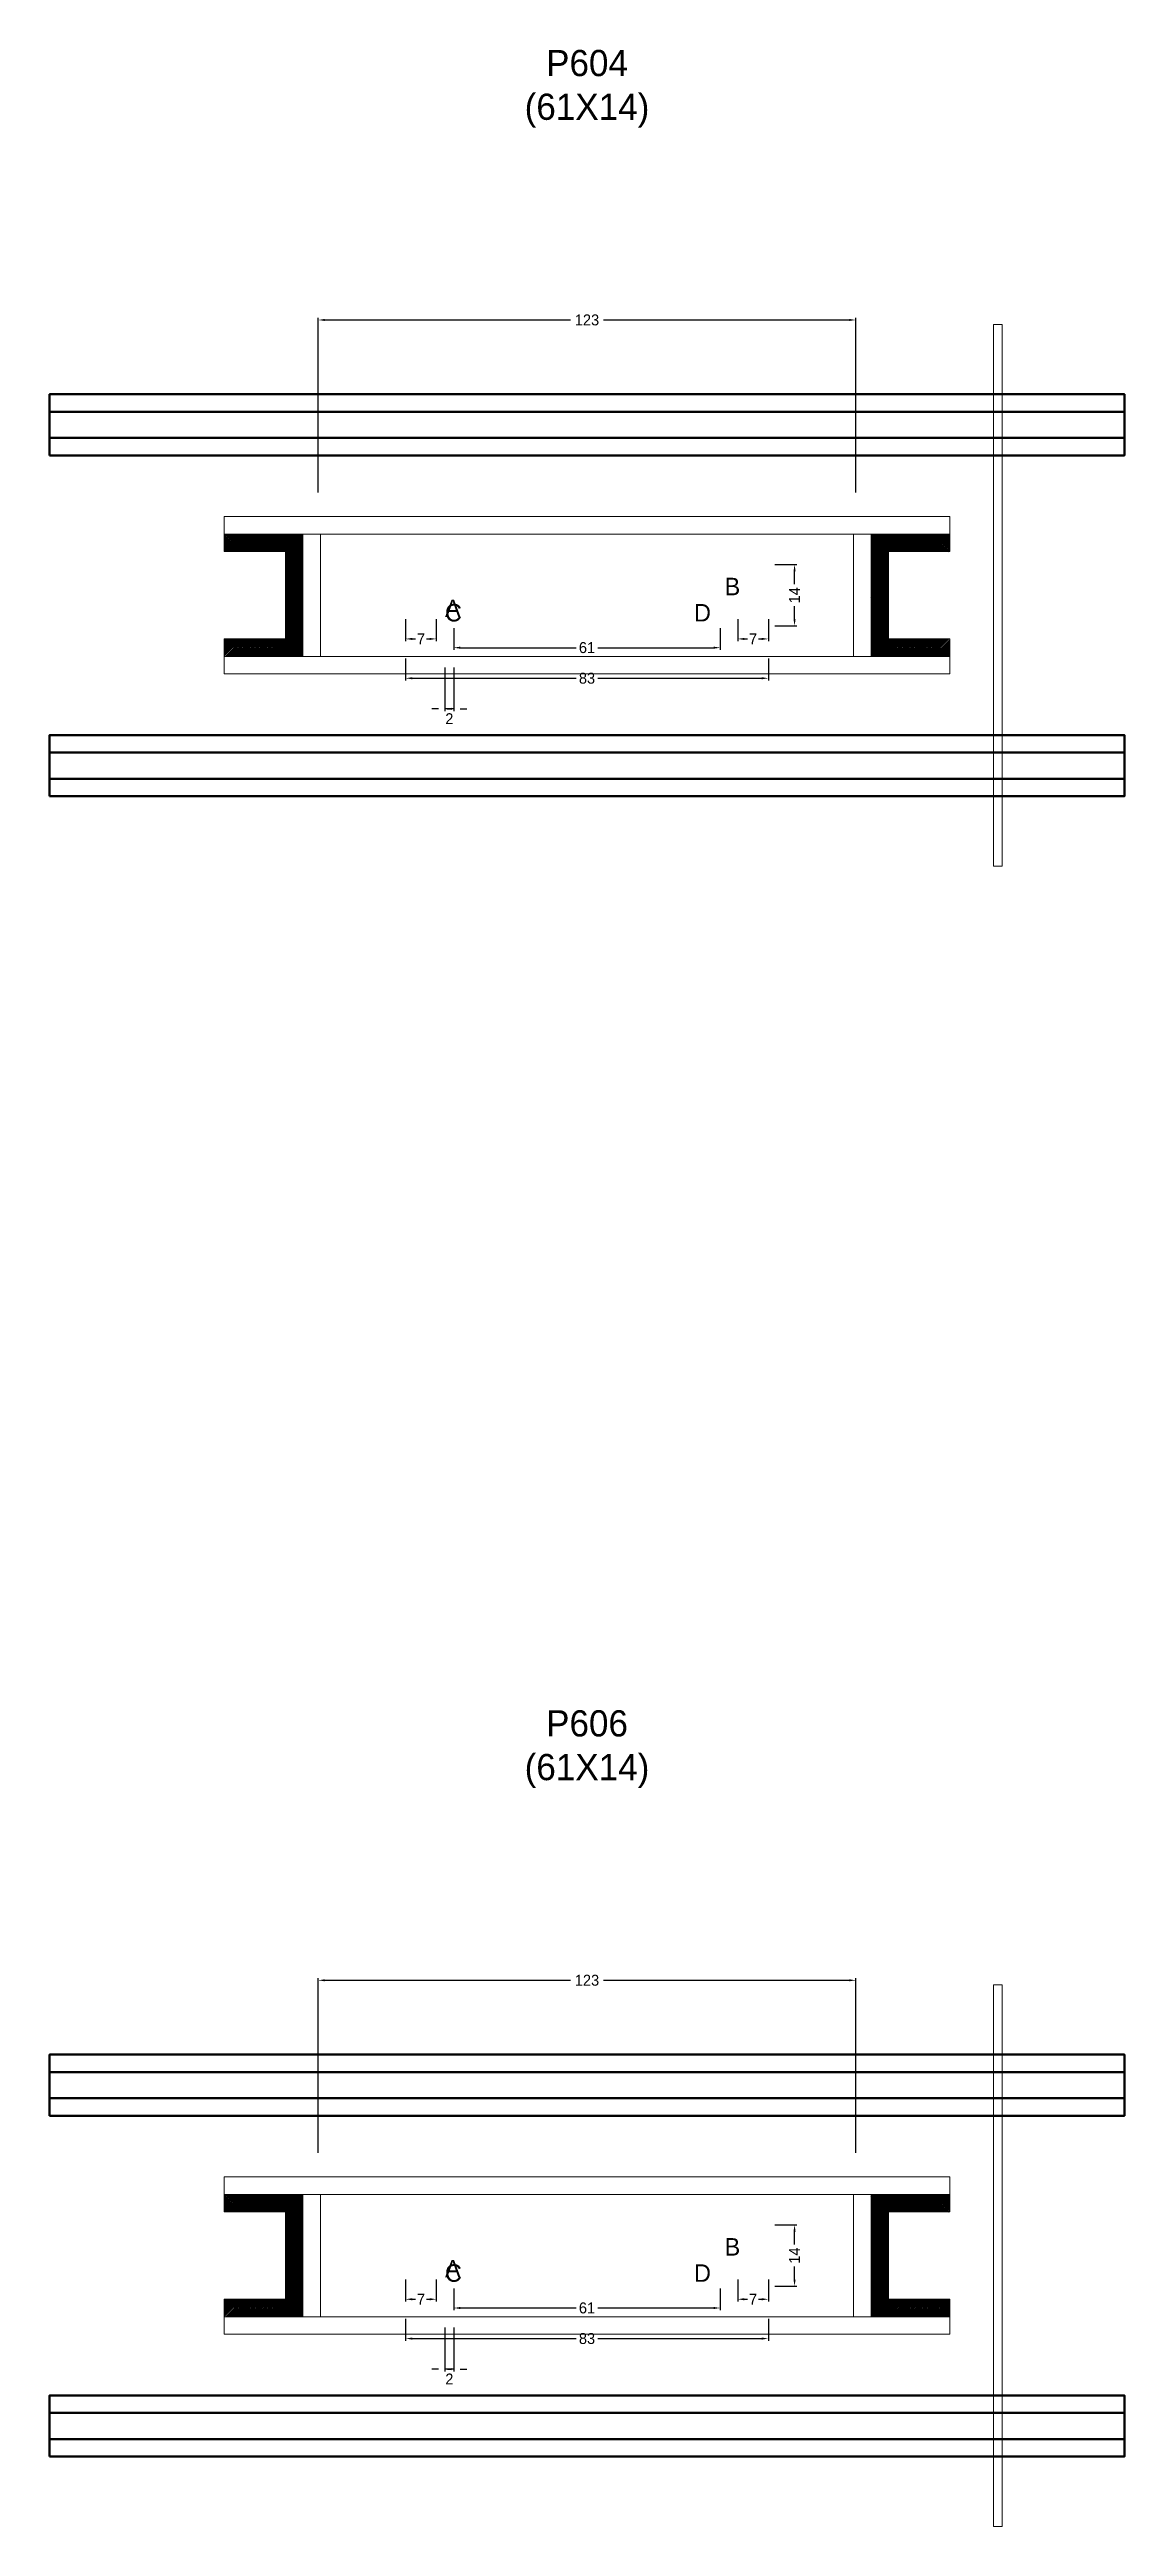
# Model space of a CAD drawing. Header units: centimetres. Extents: x -10500 to 4147, y -7606 to 295.
# Drawn here: x -123 to 123, y -7142 to -6575 of the extents above; entities that cross this region are included whole.
import ezdxf

# ---------------------------------------------------------------- set-up
doc = ezdxf.new("R2010")
doc.units = ezdxf.units.CM
for name, color, linetype in [('COTA', 241, 'Continuous'), ('GRAVATA', 224, 'Continuous'), ('Hachura', 251, 'Continuous'), ('NOMENCLATURA', 7, 'Continuous'), ('SARRAFO', 251, 'Continuous')]:
    doc.layers.add(name, color=color, linetype=linetype)
doc.dimstyles.new('cotax2', dxfattribs={"dimtxt": 2.5, "dimasz": 1.5, "dimexe": 0.5, "dimexo": 0.5, "dimgap": 0.5, "dimtad": 1, "dimcen": 2.5, "dimazin": 3, "dimtfac": 1, "dimtmove": 0, "dimatfit": 3})

msp = doc.modelspace()

# ---------------------------------------------------------------- texts
at = {"layer": 'NOMENCLATURA'}
for s, p in [('B', (31.5, -6700)), ('A', (-32.5, -6705)), ('C', (-32.5, -6706)), ('D', (24.5, -6706)), ('B', (31.5, -7080)), ('A', (-32.5, -7085)), ('C', (-32.5, -7086)), ('D', (24.5, -7086))]:
    msp.add_text(s, height=4, dxfattribs=at).set_placement(p)
at = {"layer": 'NOMENCLATURA', "char_height": 6, "attachment_point": 8}
for s, insert in [('P604\\P(61X14)', (0, -6593)), ('P606\\P(61X14)', (0, -6973))]:
    msp.add_mtext(s, dxfattribs=dict(at, insert=insert))

# ---------------------------------------------------------------- blocks, each defined once
blk = doc.blocks.new('_CLOSEDFILLED')
at = {"color": 0, "linetype": 'BYBLOCK'}
blk.add_solid([(-1, 0.16), (0, 0), (-1, -0.16)], dxfattribs=at)
blk = doc.blocks.new('*D508')
for p, q in [((-41.5, -7094.5), (-41.5, -7099.5)), ((41.5, -7094.5), (41.5, -7099.5)), ((-40, -7099), (-2.5, -7099)), ((2.5, -7099), (40, -7099))]:
    blk.add_line(p, q)
at = {"layer": 'Defpoints'}
for p in [(-41.5, -7094), (41.5, -7094), (-41.5, -7099)]:
    blk.add_point(p, dxfattribs=at)
at = {"layer": 'COTA', "xscale": 1.5, "yscale": 1.5, "rotation": 180}
blk.add_blockref('_CLOSEDFILLED', (-41.5, -7099), dxfattribs=at)
at = {"layer": 'COTA', "xscale": 1.5, "yscale": 1.5}
blk.add_blockref('_CLOSEDFILLED', (41.5, -7099), dxfattribs=at)
at = {"layer": 'COTA', "insert": (0, -7099), "char_height": 2.5, "attachment_point": 5}
blk.add_mtext('83', dxfattribs=at)
blk = doc.blocks.new('*D509')
for p, q in [((-30.5, -7087.5), (-30.5, -7092.5)), ((30.5, -7087.5), (30.5, -7092.5)), ((-29, -7092), (-2.5, -7092)), ((2.5, -7092), (29, -7092))]:
    blk.add_line(p, q)
at = {"layer": 'Defpoints'}
for p in [(-30.5, -7087), (30.5, -7087), (-30.5, -7092)]:
    blk.add_point(p, dxfattribs=at)
at = {"layer": 'COTA', "xscale": 1.5, "yscale": 1.5, "rotation": 180}
blk.add_blockref('_CLOSEDFILLED', (-30.5, -7092), dxfattribs=at)
at = {"layer": 'COTA', "xscale": 1.5, "yscale": 1.5}
blk.add_blockref('_CLOSEDFILLED', (30.5, -7092), dxfattribs=at)
at = {"layer": 'COTA', "insert": (0, -7092), "char_height": 2.5, "attachment_point": 5}
blk.add_mtext('61', dxfattribs=at)
blk = doc.blocks.new('*D510')
for p, q in [((43, -7073), (48, -7073)), ((47.5, -7077.5), (47.5, -7074.5)), ((47.5, -7085.5), (47.5, -7082.5)), ((43, -7087), (48, -7087))]:
    blk.add_line(p, q)
at = {"layer": 'Defpoints'}
for p in [(42.5, -7073), (42.5, -7087), (47.5, -7087)]:
    blk.add_point(p, dxfattribs=at)
at = {"layer": 'COTA', "xscale": 1.5, "yscale": 1.5}
for p, rotation in [((47.5, -7073), 90), ((47.5, -7087), 270)]:
    blk.add_blockref('_CLOSEDFILLED', p, dxfattribs=dict(at, rotation=rotation))
at = {"layer": 'COTA', "insert": (47.5, -7080), "char_height": 2.5, "attachment_point": 5, "rotation": 90}
blk.add_mtext('14', dxfattribs=at)
blk = doc.blocks.new('*D511')
for p, q in [((-41.5, -7085.5), (-41.5, -7090.5)), ((-34.5, -7085.5), (-34.5, -7090.5)), ((-40, -7090), (-39.25, -7090)), ((-36.75, -7090), (-36, -7090))]:
    blk.add_line(p, q)
at = {"layer": 'Defpoints'}
for p in [(-41.5, -7085), (-34.5, -7085), (-41.5, -7090)]:
    blk.add_point(p, dxfattribs=at)
at = {"layer": 'COTA', "xscale": 1.5, "yscale": 1.5, "rotation": 180}
blk.add_blockref('_CLOSEDFILLED', (-41.5, -7090), dxfattribs=at)
at = {"layer": 'COTA', "xscale": 1.5, "yscale": 1.5}
blk.add_blockref('_CLOSEDFILLED', (-34.5, -7090), dxfattribs=at)
at = {"layer": 'COTA', "insert": (-38, -7090), "char_height": 2.5, "attachment_point": 5}
blk.add_mtext('7', dxfattribs=at)
blk = doc.blocks.new('*D512')
for p, q in [((34.5, -7085.5), (34.5, -7090.5)), ((41.5, -7085.5), (41.5, -7090.5)), ((36, -7090), (36.75, -7090)), ((39.25, -7090), (40, -7090))]:
    blk.add_line(p, q)
at = {"layer": 'Defpoints'}
for p in [(34.5, -7085), (41.5, -7085), (34.5, -7090)]:
    blk.add_point(p, dxfattribs=at)
at = {"layer": 'COTA', "xscale": 1.5, "yscale": 1.5, "rotation": 180}
blk.add_blockref('_CLOSEDFILLED', (34.5, -7090), dxfattribs=at)
at = {"layer": 'COTA', "xscale": 1.5, "yscale": 1.5}
blk.add_blockref('_CLOSEDFILLED', (41.5, -7090), dxfattribs=at)
at = {"layer": 'COTA', "insert": (38, -7090), "char_height": 2.5, "attachment_point": 5}
blk.add_mtext('7', dxfattribs=at)
blk = doc.blocks.new('*D513')
for p, q in [((-61.5, -7056.5), (-61.5, -7016.5)), ((-60, -7017), (-3.75, -7017)), ((3.75, -7017), (60, -7017)), ((61.5, -7056.5), (61.5, -7016.5))]:
    blk.add_line(p, q)
at = {"layer": 'Defpoints'}
for p in [(-61.5, -7017), (-61.5, -7057), (61.5, -7057)]:
    blk.add_point(p, dxfattribs=at)
at = {"layer": 'COTA', "xscale": 1.5, "yscale": 1.5, "rotation": 180}
blk.add_blockref('_CLOSEDFILLED', (-61.5, -7017), dxfattribs=at)
at = {"layer": 'COTA', "xscale": 1.5, "yscale": 1.5}
blk.add_blockref('_CLOSEDFILLED', (61.5, -7017), dxfattribs=at)
at = {"layer": 'COTA', "insert": (0, -7017), "char_height": 2.5, "attachment_point": 5}
blk.add_mtext('123', dxfattribs=at)
blk = doc.blocks.new('*D482')
for p, q in [((-41.5, -6714.5), (-41.5, -6719.5)), ((41.5, -6714.5), (41.5, -6719.5)), ((-40, -6719), (-2.5, -6719)), ((2.5, -6719), (40, -6719))]:
    blk.add_line(p, q)
at = {"layer": 'Defpoints'}
for p in [(-41.5, -6714), (41.5, -6714), (-41.5, -6719)]:
    blk.add_point(p, dxfattribs=at)
at = {"layer": 'COTA', "xscale": 1.5, "yscale": 1.5, "rotation": 180}
blk.add_blockref('_CLOSEDFILLED', (-41.5, -6719), dxfattribs=at)
at = {"layer": 'COTA', "xscale": 1.5, "yscale": 1.5}
blk.add_blockref('_CLOSEDFILLED', (41.5, -6719), dxfattribs=at)
at = {"layer": 'COTA', "insert": (0, -6719), "char_height": 2.5, "attachment_point": 5}
blk.add_mtext('83', dxfattribs=at)
blk = doc.blocks.new('*D483')
for p, q in [((-30.5, -6707.5), (-30.5, -6712.5)), ((-29, -6712), (-2.5, -6712)), ((2.5, -6712), (29, -6712)), ((30.5, -6707.5), (30.5, -6712.5))]:
    blk.add_line(p, q)
at = {"layer": 'Defpoints'}
for p in [(-30.5, -6707), (-30.5, -6712), (30.5, -6707)]:
    blk.add_point(p, dxfattribs=at)
at = {"layer": 'COTA', "xscale": 1.5, "yscale": 1.5, "rotation": 180}
blk.add_blockref('_CLOSEDFILLED', (-30.5, -6712), dxfattribs=at)
at = {"layer": 'COTA', "xscale": 1.5, "yscale": 1.5}
blk.add_blockref('_CLOSEDFILLED', (30.5, -6712), dxfattribs=at)
at = {"layer": 'COTA', "insert": (0, -6712), "char_height": 2.5, "attachment_point": 5}
blk.add_mtext('61', dxfattribs=at)
blk = doc.blocks.new('*D484')
for p, q in [((43, -6693), (48, -6693)), ((47.5, -6697.5), (47.5, -6694.5)), ((47.5, -6705.5), (47.5, -6702.5)), ((43, -6707), (48, -6707))]:
    blk.add_line(p, q)
at = {"layer": 'Defpoints'}
for p in [(42.5, -6693), (42.5, -6707), (47.5, -6707)]:
    blk.add_point(p, dxfattribs=at)
at = {"layer": 'COTA', "xscale": 1.5, "yscale": 1.5}
for p, rotation in [((47.5, -6693), 90), ((47.5, -6707), 270)]:
    blk.add_blockref('_CLOSEDFILLED', p, dxfattribs=dict(at, rotation=rotation))
at = {"layer": 'COTA', "insert": (47.5, -6700), "char_height": 2.5, "attachment_point": 5, "rotation": 90}
blk.add_mtext('14', dxfattribs=at)
blk = doc.blocks.new('*D485')
for p, q in [((-41.5, -6705.5), (-41.5, -6710.5)), ((-34.5, -6705.5), (-34.5, -6710.5)), ((-40, -6710), (-39.25, -6710)), ((-36.75, -6710), (-36, -6710))]:
    blk.add_line(p, q)
at = {"layer": 'Defpoints'}
for p in [(-41.5, -6705), (-34.5, -6705), (-41.5, -6710)]:
    blk.add_point(p, dxfattribs=at)
at = {"layer": 'COTA', "xscale": 1.5, "yscale": 1.5, "rotation": 180}
blk.add_blockref('_CLOSEDFILLED', (-41.5, -6710), dxfattribs=at)
at = {"layer": 'COTA', "xscale": 1.5, "yscale": 1.5}
blk.add_blockref('_CLOSEDFILLED', (-34.5, -6710), dxfattribs=at)
at = {"layer": 'COTA', "insert": (-38, -6710), "char_height": 2.5, "attachment_point": 5}
blk.add_mtext('7', dxfattribs=at)
blk = doc.blocks.new('*D486')
for p, q in [((34.5, -6705.5), (34.5, -6710.5)), ((41.5, -6705.5), (41.5, -6710.5)), ((36, -6710), (36.75, -6710)), ((39.25, -6710), (40, -6710))]:
    blk.add_line(p, q)
at = {"layer": 'Defpoints'}
for p in [(34.5, -6705), (41.5, -6705), (34.5, -6710)]:
    blk.add_point(p, dxfattribs=at)
at = {"layer": 'COTA', "xscale": 1.5, "yscale": 1.5, "rotation": 180}
blk.add_blockref('_CLOSEDFILLED', (34.5, -6710), dxfattribs=at)
at = {"layer": 'COTA', "xscale": 1.5, "yscale": 1.5}
blk.add_blockref('_CLOSEDFILLED', (41.5, -6710), dxfattribs=at)
at = {"layer": 'COTA', "insert": (38, -6710), "char_height": 2.5, "attachment_point": 5}
blk.add_mtext('7', dxfattribs=at)
blk = doc.blocks.new('*D487')
for p, q in [((-61.5, -6676.5), (-61.5, -6636.5)), ((-60, -6637), (-3.75, -6637)), ((3.75, -6637), (60, -6637)), ((61.5, -6676.5), (61.5, -6636.5))]:
    blk.add_line(p, q)
at = {"layer": 'Defpoints'}
for p in [(-61.5, -6637), (-61.5, -6677), (61.5, -6677)]:
    blk.add_point(p, dxfattribs=at)
at = {"layer": 'COTA', "xscale": 1.5, "yscale": 1.5, "rotation": 180}
blk.add_blockref('_CLOSEDFILLED', (-61.5, -6637), dxfattribs=at)
at = {"layer": 'COTA', "xscale": 1.5, "yscale": 1.5}
blk.add_blockref('_CLOSEDFILLED', (61.5, -6637), dxfattribs=at)
at = {"layer": 'COTA', "insert": (0, -6637), "char_height": 2.5, "attachment_point": 5}
blk.add_mtext('123', dxfattribs=at)

# ---------------------------------------------------------------- dimensions: what is measured, and where the dimension line sits
at = {"layer": 'COTA'}
for base, p1, p2, picture, middle in [((-61.5, -6637), (-61.5, -6677), (61.5, -6677), '*D487', (0, -6637)), ((-41.5, -6710), (-41.5, -6705), (-34.5, -6705), '*D485', (-38, -6710)), ((34.5, -6710), (34.5, -6705), (41.5, -6705), '*D486', (38, -6710)), ((-30.5, -6712), (-30.5, -6707), (30.5, -6707), '*D483', (0, -6712)), ((-41.5, -6719), (-41.5, -6714), (41.5, -6714), '*D482', (0, -6719)), ((-61.5, -7017), (-61.5, -7057), (61.5, -7057), '*D513', (0, -7017)), ((-41.5, -7090), (-41.5, -7085), (-34.5, -7085), '*D511', (-38, -7090)), ((34.5, -7090), (34.5, -7085), (41.5, -7085), '*D512', (38, -7090)), ((-30.5, -7092), (-30.5, -7087), (30.5, -7087), '*D509', (0, -7092)), ((-41.5, -7099), (-41.5, -7094), (41.5, -7094), '*D508', (0, -7099))]:
    dim = msp.add_linear_dim(base=base, p1=p1, p2=p2, dimstyle='cotax2', dxfattribs=at)
    dim.commit()
    dim.dimension.update_dxf_attribs({"geometry": picture, "text_midpoint": middle})
for base, p1, p2, picture, middle in [((47.5, -6707), (42.5, -6707), (42.5, -6693), '*D484', (47.5, -6700)), ((47.5, -7087), (42.5, -7087), (42.5, -7073), '*D510', (47.5, -7080))]:
    dim = msp.add_linear_dim(base=base, p1=p1, p2=p2, angle=90, dimstyle='cotax2', dxfattribs=at)
    dim.commit()
    dim.dimension.update_dxf_attribs({"geometry": picture, "text_midpoint": middle})
for base, p1, p2 in [((-30.5, -6726), (-30.5, -6716), (-32.5, -6716)), ((-30.5, -7106), (-30.5, -7096), (-32.5, -7096))]:
    msp.add_linear_dim(base=base, p1=p1, p2=p2, dimstyle='cotax2', dxfattribs=at).render()

# ---------------------------------------------------------------- hatches: boundary and pattern name
at = {"layer": 'SARRAFO'}
h = msp.add_hatch(dxfattribs=at)
h.set_pattern_fill('SOLID', scale=2)
h.paths.add_polyline_path([(-83, -6690), (-69, -6690), (-69, -6686), (-83, -6686)])
h = msp.add_hatch(dxfattribs=at)
h.set_pattern_fill('SOLID', scale=2)
h.paths.add_polyline_path([(-69, -6700), (-65, -6700), (-65, -6686), (-69, -6686)])
h = msp.add_hatch(dxfattribs=at)
h.set_pattern_fill('SOLID', scale=2)
h.paths.add_polyline_path([(65, -6700), (69, -6700), (69, -6686), (65, -6686)])
h = msp.add_hatch(dxfattribs=at)
h.set_pattern_fill('SOLID', scale=2)
h.paths.add_polyline_path([(69, -6690), (83, -6690), (83, -6686), (69, -6686)])
h = msp.add_hatch(dxfattribs=at)
h.set_pattern_fill('SOLID', scale=2)
h.paths.add_polyline_path([(-69, -6714), (-65, -6714), (-65, -6700), (-69, -6700)])
h = msp.add_hatch(dxfattribs=at)
h.set_pattern_fill('SOLID', scale=2)
h.paths.add_polyline_path([(65, -6714), (69, -6714), (69, -6700), (65, -6700)])
h = msp.add_hatch(dxfattribs=at)
h.set_pattern_fill('SOLID', scale=2)
h.paths.add_polyline_path([(-83, -6714), (-69, -6714), (-69, -6710), (-83, -6710)])
h = msp.add_hatch(dxfattribs=at)
h.set_pattern_fill('SOLID', scale=2)
h.paths.add_polyline_path([(69, -6714), (83, -6714), (83, -6710), (69, -6710)])
h = msp.add_hatch(dxfattribs=at)
h.set_pattern_fill('SOLID', scale=2)
h.paths.add_polyline_path([(-83, -7070), (-69, -7070), (-69, -7066), (-83, -7066)])
h = msp.add_hatch(dxfattribs=at)
h.set_pattern_fill('SOLID', scale=2)
h.paths.add_polyline_path([(-69, -7080), (-65, -7080), (-65, -7066), (-69, -7066)])
h = msp.add_hatch(dxfattribs=at)
h.set_pattern_fill('SOLID', scale=2)
h.paths.add_polyline_path([(65, -7080), (69, -7080), (69, -7066), (65, -7066)])
h = msp.add_hatch(dxfattribs=at)
h.set_pattern_fill('SOLID', scale=2)
h.paths.add_polyline_path([(69, -7070), (83, -7070), (83, -7066), (69, -7066)])
h = msp.add_hatch(dxfattribs=at)
h.set_pattern_fill('SOLID', scale=2)
h.paths.add_polyline_path([(-69, -7094), (-65, -7094), (-65, -7080), (-69, -7080)])
h = msp.add_hatch(dxfattribs=at)
h.set_pattern_fill('SOLID', scale=2)
h.paths.add_polyline_path([(65, -7094), (69, -7094), (69, -7080), (65, -7080)])
h = msp.add_hatch(dxfattribs=at)
h.set_pattern_fill('SOLID', scale=2)
h.paths.add_polyline_path([(-83, -7094), (-69, -7094), (-69, -7090), (-83, -7090)])
h = msp.add_hatch(dxfattribs=at)
h.set_pattern_fill('SOLID', scale=2)
h.paths.add_polyline_path([(69, -7094), (83, -7094), (83, -7090), (69, -7090)])

# ---------------------------------------------------------------- linework, layer by layer
at = {"layer": 'GRAVATA', "lineweight": 50}
for points in [[(-123, -6668), (123, -6668), (123, -6654), (-123, -6654)], [(-123, -6664), (123, -6664), (123, -6658), (-123, -6658)], [(-123, -6746), (123, -6746), (123, -6732), (-123, -6732)], [(-123, -6742), (123, -6742), (123, -6736), (-123, -6736)], [(-123, -7048), (123, -7048), (123, -7034), (-123, -7034)], [(-123, -7044), (123, -7044), (123, -7038), (-123, -7038)], [(-123, -7126), (123, -7126), (123, -7112), (-123, -7112)], [(-123, -7122), (123, -7122), (123, -7116), (-123, -7116)]]:
    msp.add_lwpolyline(points, close=True, dxfattribs=at)
at = {"layer": 'Hachura', "lineweight": 13}
for points in [[(93, -6762), (95, -6762), (95, -6638), (93, -6638)], [(93, -7142), (95, -7142), (95, -7018), (93, -7018)]]:
    msp.add_lwpolyline(points, close=True, dxfattribs=at)
at = {"layer": 'Hachura', "lineweight": 18}
for points in [[(-83, -6686), (83, -6686), (83, -6682), (-83, -6682)], [(-65, -6714), (-61, -6714), (-61, -6686), (-65, -6686)], [(61, -6714), (65, -6714), (65, -6686), (61, -6686)], [(-83, -6718), (83, -6718), (83, -6714), (-83, -6714)], [(-83, -7066), (83, -7066), (83, -7062), (-83, -7062)], [(-65, -7094), (-61, -7094), (-61, -7066), (-65, -7066)], [(61, -7094), (65, -7094), (65, -7066), (61, -7066)], [(-83, -7098), (83, -7098), (83, -7094), (-83, -7094)]]:
    msp.add_lwpolyline(points, close=True, dxfattribs=at)
at = {"layer": 'SARRAFO', "lineweight": 13}
for points in [[(-83, -6690), (-69, -6690), (-69, -6686), (-83, -6686)], [(-69, -6700), (-65, -6700), (-65, -6686), (-69, -6686)], [(65, -6700), (69, -6700), (69, -6686), (65, -6686)], [(69, -6690), (83, -6690), (83, -6686), (69, -6686)], [(-69, -6714), (-65, -6714), (-65, -6700), (-69, -6700)], [(65, -6714), (69, -6714), (69, -6700), (65, -6700)], [(-83, -6714), (-69, -6714), (-69, -6710), (-83, -6710)], [(69, -6714), (83, -6714), (83, -6710), (69, -6710)], [(-83, -7070), (-69, -7070), (-69, -7066), (-83, -7066)], [(-69, -7080), (-65, -7080), (-65, -7066), (-69, -7066)], [(65, -7080), (69, -7080), (69, -7066), (65, -7066)], [(69, -7070), (83, -7070), (83, -7066), (69, -7066)], [(-69, -7094), (-65, -7094), (-65, -7080), (-69, -7080)], [(65, -7094), (69, -7094), (69, -7080), (65, -7080)], [(-83, -7094), (-69, -7094), (-69, -7090), (-83, -7090)], [(69, -7094), (83, -7094), (83, -7090), (69, -7090)]]:
    msp.add_lwpolyline(points, close=True, dxfattribs=at)

msp.set_redraw_order([(e.dxf.handle, doc.entitydb.next_handle()) for e in msp.query("TEXT MTEXT ATTDEF DIMENSION ARC_DIMENSION")])  # texts and dimensions are drawn at this point

doc.saveas('drawing.dxf')
